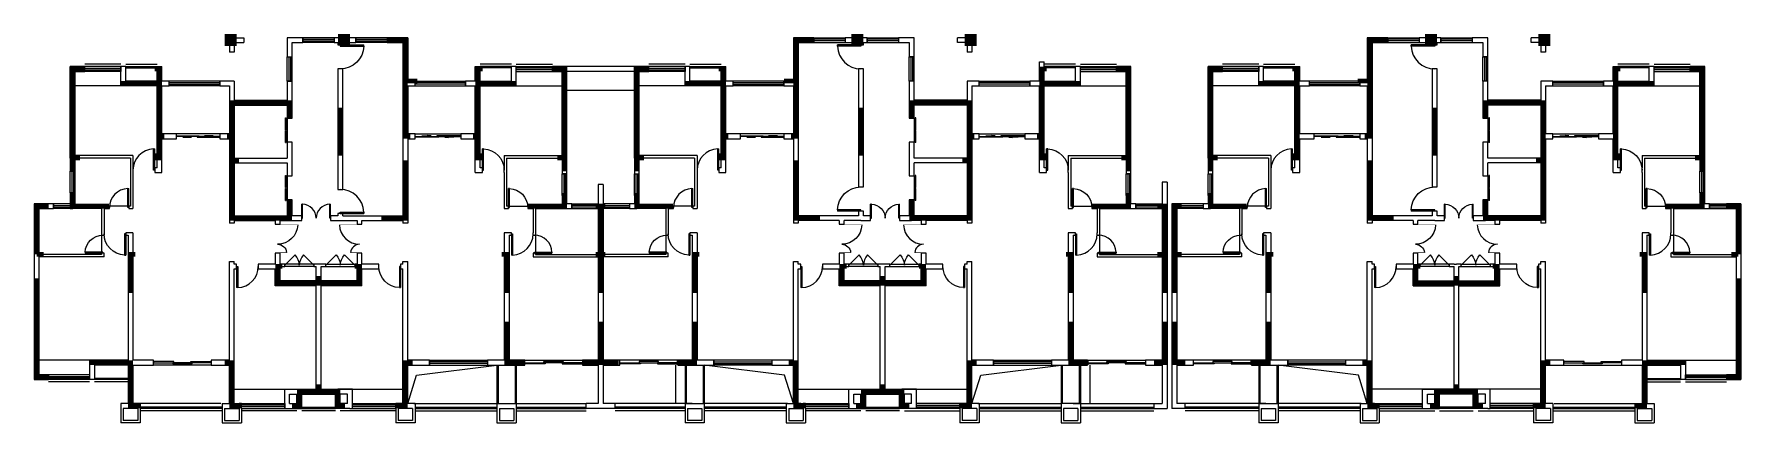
# Model space of a CAD drawing. Header units: millimetres. Extents: x 333 to 71133, y 270 to 16420.
import ezdxf

# ---------------------------------------------------------------- set-up
doc = ezdxf.new("R2010")
doc.units = ezdxf.units.MM
for name, color, linetype in [('WALL', 2, 'Continuous'), ('WINDOW', 4, 'Continuous'), ('柱和剪力墙', 2, 'Continuous'), ('栏杆', 42, 'Continuous'), ('看线', 163, 'Continuous')]:
    doc.layers.add(name, color=color, linetype=linetype)

# ---------------------------------------------------------------- blocks, each defined once
blk = doc.blocks.new('$DorLib2D$00000001')
for p, q in [((0.45, 0.975), (0.5, 0.975)), ((0.45, 0), (0.45, 0.975)), ((0.5, 0), (0.5, 0.975)), ((0.5, 0), (0.45, 0))]:
    blk.add_line(p, q)
at = {"lineweight": 13}
blk.add_arc((0.475, 0), 0.975, 91.46928, 180, dxfattribs=at)
blk = doc.blocks.new('$DorLib2D$00000131')
at = {"color": 0, "linetype": 'Continuous'}
for p, q in [((-0.5, 0.125), (-0.5, 0)), ((0.019, 0.125), (-0.5, 0.125)), ((-0.5, 0), (0.019, 0)), ((-0.024, 0), (0.5, 0)), ((-0.024, -0.125), (-0.024, 0)), ((0.019, 0), (0.019, 0.125)), ((0.15, 0.125), (0.232, 0.197)), ((0.35, 0.125), (0.15, 0.125)), ((0.232, 0.197), (0.232, 0.125)), ((0.5, 0), (0.5, -0.125)), ((-0.35, -0.125), (-0.15, -0.125)), ((-0.232, -0.197), (-0.232, -0.125)), ((-0.15, -0.125), (-0.232, -0.197)), ((0.5, -0.125), (-0.024, -0.125))]:
    blk.add_line(p, q, dxfattribs=at)
blk = doc.blocks.new('$TCHSYS$WIN2D')
for p, q in [((-0.5, 0.5), (0.5, 0.5)), ((-0.5, 0.5), (-0.5, -0.5)), ((0.5, 0.5), (0.5, -0.5)), ((0.5, 0.167), (-0.5, 0.167)), ((0.5, -0.167), (-0.5, -0.167)), ((-0.5, -0.5), (0.5, -0.5))]:
    blk.add_line(p, q)
blk = doc.blocks.new('$DorLib2D$00000026')
for points in [[(-0.5, 0), (-0.147, 0), (-0.147, 0.021), (-0.5, 0.021)], [(0.167, -0.021), (-0.167, -0.021), (-0.167, 0), (0.167, 0)], [(0.5, 0), (0.147, 0), (0.147, 0.021), (0.5, 0.021)]]:
    blk.add_lwpolyline(points, close=True)
blk = doc.blocks.new('$DorLib2D$00000025')
at = {"const_width": 0.02}
for points in [[(0.481, -0.001), (0.481, 0.691)], [(-0.481, 0.001), (-0.481, 0.308)]]:
    blk.add_lwpolyline(points, dxfattribs=at)
at = {"lineweight": 13}
for centre, radius, start, end in [((0.505, -0.002), 0.699, 91.93969, 179.72377), ((-0.501, 0.003), 0.307, 359.78987, 85.75083)]:
    blk.add_arc(centre, radius, start, end, dxfattribs=at)
blk = doc.blocks.new('$DorLib2D$00000116')
at = {"color": 0}
for p, q in [((-0.5, 0), (-0.146, 0.354)), ((0.5, 0), (0.146, 0.354))]:
    blk.add_line(p, q, dxfattribs=at)
for centre, start, end in [((-0.5, 0), 0, 45), ((0.5, 0), 135, 180)]:
    blk.add_arc(centre, 0.5, start, end, dxfattribs=at)
blk = doc.blocks.new('$DorLib2D$00000028')
for p, q in [((-0.517, 0.169), (-0.017, 0.169)), ((-0.517, 0.169), (-0.517, 0.15)), ((-0.517, 0.15), (-0.017, 0.15)), ((-0.017, 0.169), (-0.017, 0.15)), ((0.017, 0.169), (0.017, 0.15)), ((0.017, 0.169), (0.517, 0.169)), ((0.017, 0.15), (0.517, 0.15)), ((0.517, 0.169), (0.517, 0.15))]:
    blk.add_line(p, q)
blk = doc.blocks.new('$DorLib2D$00000002')
for p, q in [((-0.5, 0), (-0.5, 0.4875)), ((-0.475, 0.4875), (-0.5, 0.4875)), ((-0.5, 0), (-0.475, 0)), ((-0.475, 0), (-0.475, 0.4875)), ((0.475, 0), (0.475, 0.4875)), ((0.475, 0.4875), (0.5, 0.4875)), ((0.5, 0), (0.475, 0)), ((0.5, 0), (0.5, 0.4875))]:
    blk.add_line(p, q)
at = {"lineweight": 13}
for centre, start, end in [((-0.4875, 0), 0, 88.530716), ((0.4875, 0), 91.469284, 180)]:
    blk.add_arc(centre, 0.4875, start, end, dxfattribs=at)

msp = doc.modelspace()

# ---------------------------------------------------------------- linework, layer by layer
at = {"layer": 'WALL'}
for p, q in [((8433, 16270), (8433, 15670)), ((8433, 16270), (9033, 16270)), ((8633, 15670), (8433, 15670)), ((8633, 16070), (8633, 15670)), ((8633, 16070), (9033, 16070)), ((9033, 16270), (9033, 16070)), ((10833, 16270), (10833, 15470)), ((11483, 16270), (10833, 16270)), ((11033, 15470), (11033, 16070)), ((11033, 16070), (11483, 16070)), ((11483, 16070), (11483, 16270)), ((13033, 16270), (12783, 16270)), ((12783, 16270), (12783, 16070)), ((12783, 16070), (12933, 16070)), ((12933, 16070), (12933, 15970)), ((12933, 15970), (13133, 15970)), ((13683, 16270), (13033, 16270)), ((13133, 15970), (13133, 16070)), ((13133, 16070), (13683, 16070)), ((13683, 16070), (13683, 16270)), ((15833, 16270), (14983, 16270)), ((14983, 16270), (14983, 16070)), ((14983, 16070), (15633, 16070)), ((15633, 16070), (15633, 14770)), ((15833, 16270), (15833, 14770)), ((31833, 16270), (31833, 14770)), ((32683, 16270), (31833, 16270)), ((32033, 16070), (32033, 14770)), ((32033, 16070), (32683, 16070)), ((32683, 16070), (32683, 16270)), ((34633, 16270), (33983, 16270)), ((33983, 16270), (33983, 16070)), ((33983, 16070), (34533, 16070)), ((34533, 16070), (34533, 15970)), ((34533, 15970), (34733, 15970)), ((34883, 16270), (34633, 16270)), ((34733, 15970), (34733, 16070)), ((34733, 16070), (34883, 16070)), ((34883, 16070), (34883, 16270)), ((36833, 16270), (36183, 16270)), ((36183, 16270), (36183, 16070)), ((36183, 16070), (36633, 16070)), ((36633, 16070), (36633, 15470)), ((36833, 15470), (36833, 16270)), ((39233, 16270), (38633, 16270)), ((38633, 16070), (38633, 16270)), ((39033, 16070), (38633, 16070)), ((39033, 16070), (39033, 15670)), ((39233, 15670), (39033, 15670)), ((39233, 16270), (39233, 15670)), ((55633, 16270), (55633, 14770)), ((56483, 16270), (55633, 16270)), ((55833, 16070), (55833, 14770)), ((55833, 16070), (56483, 16070)), ((56483, 16070), (56483, 16270)), ((58433, 16270), (57783, 16270)), ((57783, 16270), (57783, 16070)), ((57783, 16070), (58333, 16070)), ((58333, 16070), (58333, 15970)), ((58333, 15970), (58533, 15970)), ((58683, 16270), (58433, 16270)), ((58533, 15970), (58533, 16070)), ((58533, 16070), (58683, 16070)), ((58683, 16070), (58683, 16270)), ((60633, 16270), (59983, 16270)), ((59983, 16270), (59983, 16070)), ((59983, 16070), (60433, 16070)), ((60433, 16070), (60433, 15470)), ((60633, 15470), (60633, 16270)), ((63033, 16270), (62433, 16270)), ((62433, 16070), (62433, 16270)), ((62833, 16070), (62433, 16070)), ((62833, 16070), (62833, 15670)), ((63033, 15670), (62833, 15670)), ((63033, 16270), (63033, 15670)), ((2433, 15070), (1833, 15070)), ((1833, 11270), (1833, 15070)), ((2033, 14870), (2433, 14870)), ((2033, 11370), (2033, 14870)), ((2433, 14870), (2433, 15070)), ((4133, 15070), (3933, 15070)), ((3933, 15070), (3933, 14870)), ((3933, 14270), (3933, 14870)), ((4133, 14470), (4133, 15070)), ((5433, 14470), (5433, 15070)), ((5433, 15070), (5633, 15070)), ((5633, 14470), (5633, 15070)), ((10833, 15470), (11033, 15470)), ((12933, 14970), (12933, 9970)), ((13133, 14970), (12933, 14970)), ((13133, 9970), (13133, 14970)), ((18633, 14470), (18633, 15070)), ((18633, 15070), (18833, 15070)), ((18833, 14470), (18833, 15070)), ((20133, 14470), (20133, 15070)), ((20333, 15070), (20133, 15070)), ((20333, 14870), (20333, 15070)), ((20333, 14270), (20333, 14870)), ((22433, 15070), (21833, 15070)), ((21833, 15070), (21833, 14870)), ((21833, 14870), (22233, 14870)), ((22233, 11370), (22233, 14870)), ((22433, 11270), (22433, 15070)), ((25833, 15070), (25233, 15070)), ((25233, 11270), (25233, 15070)), ((25433, 14870), (25833, 14870)), ((25433, 11370), (25433, 14870)), ((25833, 14870), (25833, 15070)), ((27533, 15070), (27333, 15070)), ((27333, 15070), (27333, 14870)), ((27333, 14270), (27333, 14870)), ((27333, 14870), (27333, 14870)), ((27533, 14470), (27533, 15070)), ((28833, 14470), (28833, 15070)), ((28833, 15070), (29033, 15070)), ((29033, 14470), (29033, 15070)), ((34533, 14970), (34533, 10070)), ((34733, 14970), (34533, 14970)), ((34733, 10070), (34733, 14970)), ((36633, 15470), (36833, 15470)), ((42033, 14470), (42033, 15270)), ((42033, 15270), (42233, 15270)), ((42233, 14470), (42233, 15270)), ((43533, 14470), (43533, 15070)), ((43733, 15070), (43533, 15070)), ((43733, 14870), (43733, 15070)), ((43733, 14270), (43733, 14870)), ((45833, 15070), (45233, 15070)), ((45233, 15070), (45233, 14870)), ((45233, 14870), (45633, 14870)), ((45633, 11370), (45633, 14870)), ((45833, 11270), (45833, 15070)), ((49633, 15070), (49033, 15070)), ((49033, 11270), (49033, 15070)), ((49233, 14870), (49633, 14870)), ((49233, 11370), (49233, 14870)), ((49633, 14870), (49633, 15070)), ((51333, 15070), (51133, 15070)), ((51133, 15070), (51133, 14870)), ((51133, 14270), (51133, 14870)), ((51333, 14470), (51333, 15070)), ((52633, 14470), (52633, 15070)), ((52633, 15070), (52833, 15070)), ((52833, 14470), (52833, 15070)), ((58333, 14970), (58333, 10070)), ((58533, 14970), (58333, 14970)), ((58533, 10070), (58533, 14970)), ((60433, 15470), (60633, 15470)), ((65833, 14470), (65833, 15070)), ((65833, 15070), (66033, 15070)), ((66033, 14470), (66033, 15070)), ((67333, 14470), (67333, 15070)), ((67533, 15070), (67333, 15070)), ((67533, 14870), (67533, 15070)), ((67533, 14270), (67533, 14870)), ((69633, 15070), (69033, 15070)), ((69033, 15070), (69033, 14870)), ((69033, 14870), (69433, 14870)), ((69433, 11370), (69433, 14870)), ((69633, 11270), (69633, 15070)), ((5433, 14270), (3933, 14270)), ((5433, 14470), (4133, 14470)), ((5433, 12170), (5433, 14270)), ((5933, 14470), (5633, 14470)), ((5633, 14270), (5933, 14270)), ((5633, 12270), (5633, 14270)), ((5933, 14270), (5933, 14470)), ((8633, 14470), (8033, 14470)), ((8033, 14470), (8033, 14270)), ((8033, 14270), (8433, 14270)), ((8433, 14270), (8433, 13570)), ((8633, 14470), (8633, 13670)), ((11033, 14470), (10833, 14470)), ((10833, 14470), (10833, 13670)), ((11033, 13570), (11033, 14470)), ((15633, 14770), (15633, 14370)), ((15633, 14370), (15633, 13570)), ((15833, 14770), (15833, 14470)), ((16133, 14470), (15833, 14470)), ((15833, 14270), (16133, 14270)), ((15833, 14270), (15833, 13570)), ((16133, 14270), (16133, 14470)), ((18633, 14470), (18233, 14470)), ((18233, 14470), (18233, 14270)), ((18233, 14270), (18633, 14270)), ((18633, 12270), (18633, 14270)), ((18833, 14470), (20133, 14470)), ((18833, 12170), (18833, 14270)), ((18833, 14270), (20333, 14270)), ((28833, 14270), (27333, 14270)), ((28833, 14470), (27533, 14470)), ((28833, 12170), (28833, 14270)), ((29333, 14470), (29033, 14470)), ((29033, 12270), (29033, 14270)), ((29033, 14270), (29333, 14270)), ((29333, 14270), (29333, 14470)), ((31833, 14470), (31433, 14470)), ((31433, 14470), (31433, 14270)), ((31433, 14270), (31833, 14270)), ((31833, 14770), (31833, 14470)), ((31833, 14270), (31833, 13570)), ((32033, 14770), (32033, 14370)), ((32033, 14370), (32033, 13570)), ((36833, 14470), (36633, 14470)), ((36633, 14470), (36633, 13570)), ((36833, 13670), (36833, 14470)), ((39533, 14470), (39033, 14470)), ((39033, 14470), (39033, 13670)), ((39233, 14270), (39533, 14270)), ((39233, 14270), (39233, 13570)), ((39533, 14270), (39533, 14470)), ((42033, 14470), (41633, 14470)), ((41633, 14470), (41633, 14270)), ((41633, 14270), (42033, 14270)), ((42033, 12270), (42033, 14270)), ((42233, 14470), (43533, 14470)), ((42233, 14270), (43733, 14270)), ((42233, 12170), (42233, 14270)), ((52633, 14270), (51133, 14270)), ((52633, 14470), (51333, 14470)), ((52633, 12170), (52633, 14270)), ((53233, 14470), (52833, 14470)), ((52833, 14270), (53233, 14270)), ((52833, 12270), (52833, 14270)), ((53233, 14270), (53233, 14470)), ((55633, 14470), (55333, 14470)), ((55333, 14470), (55333, 14270)), ((55333, 14270), (55633, 14270)), ((55633, 14770), (55633, 14470)), ((55633, 14270), (55633, 13570)), ((55833, 14770), (55833, 14370)), ((55833, 14370), (55833, 13570)), ((60633, 14470), (60433, 14470)), ((60433, 14470), (60433, 13570)), ((60633, 13670), (60633, 14470)), ((63333, 14470), (62833, 14470)), ((62833, 14470), (62833, 13670)), ((63033, 14270), (63333, 14270)), ((63033, 14270), (63033, 13570)), ((63333, 14270), (63333, 14470)), ((65833, 14470), (65433, 14470)), ((65433, 14470), (65433, 14270)), ((65433, 14270), (65833, 14270)), ((65833, 12270), (65833, 14270)), ((66033, 14470), (67333, 14470)), ((66033, 14270), (67533, 14270)), ((66033, 12170), (66033, 14270)), ((8433, 13570), (8433, 12270)), ((8633, 13670), (10833, 13670)), ((8633, 13470), (10833, 13470)), ((8633, 13470), (8633, 12170)), ((10833, 13470), (10833, 12929)), ((11033, 12929), (11033, 13570)), ((15633, 13570), (15633, 12170)), ((15833, 13570), (15833, 12270)), ((31833, 13570), (31833, 12270)), ((32033, 13570), (32033, 12170)), ((36633, 13570), (36633, 12929)), ((39033, 13670), (36833, 13670)), ((36833, 12929), (36833, 13470)), ((39033, 13470), (36833, 13470)), ((39033, 13470), (39033, 12170)), ((39233, 13570), (39233, 12270)), ((55633, 13570), (55633, 12270)), ((55833, 13570), (55833, 12170)), ((60433, 13570), (60433, 12929)), ((62833, 13670), (60633, 13670)), ((60633, 12929), (60633, 13470)), ((62833, 13470), (60633, 13470)), ((62833, 13470), (62833, 12170)), ((63033, 13570), (63033, 12270)), ((10833, 12929), (11033, 12929)), ((36633, 12929), (36833, 12929)), ((60433, 12929), (60633, 12929)), ((5433, 10870), (5433, 12170)), ((6233, 12270), (5633, 12270)), ((5633, 12070), (6233, 12070)), ((5633, 10670), (5633, 12070)), ((6233, 12070), (6233, 12270)), ((8433, 12270), (8033, 12270)), ((8033, 12270), (8033, 12070)), ((8033, 12070), (8433, 12070)), ((8433, 12070), (8433, 11170)), ((8633, 12170), (8633, 11270)), ((15633, 12170), (15633, 8870)), ((16133, 12270), (15833, 12270)), ((15833, 12070), (16133, 12070)), ((15833, 12070), (15833, 8770)), ((16133, 12070), (16133, 12270)), ((18633, 12270), (18033, 12270)), ((18033, 12270), (18033, 12070)), ((18033, 12070), (18633, 12070)), ((18633, 10670), (18633, 12070)), ((18833, 10870), (18833, 12170)), ((28833, 10870), (28833, 12170)), ((29633, 12270), (29033, 12270)), ((29033, 12070), (29633, 12070)), ((29033, 10670), (29033, 12070)), ((29633, 12070), (29633, 12270)), ((31833, 12270), (31433, 12270)), ((31433, 12270), (31433, 12070)), ((31433, 12070), (31833, 12070)), ((31833, 12070), (31833, 8770)), ((32033, 12170), (32033, 8870)), ((39033, 12170), (39033, 11270)), ((39533, 12270), (39233, 12270)), ((39233, 12070), (39533, 12070)), ((39233, 12070), (39233, 11170)), ((39533, 12070), (39533, 12270)), ((42033, 12270), (41433, 12270)), ((41433, 12270), (41433, 12070)), ((41433, 12070), (42033, 12070)), ((42033, 10670), (42033, 12070)), ((42233, 10870), (42233, 12170)), ((52633, 10870), (52633, 12170)), ((53433, 12270), (52833, 12270)), ((52833, 12070), (53433, 12070)), ((52833, 10670), (52833, 12070)), ((53433, 12070), (53433, 12270)), ((55633, 12270), (55333, 12270)), ((55333, 12270), (55333, 12070)), ((55333, 12070), (55633, 12070)), ((55633, 12070), (55633, 8770)), ((55833, 12170), (55833, 8870)), ((62833, 12170), (62833, 11270)), ((63333, 12270), (63033, 12270)), ((63033, 12070), (63333, 12070)), ((63033, 12070), (63033, 11170)), ((63333, 12070), (63333, 12270)), ((65833, 12270), (65233, 12270)), ((65233, 12270), (65233, 12070)), ((65233, 12070), (65833, 12070)), ((65833, 10670), (65833, 12070)), ((66033, 10870), (66033, 12170)), ((4433, 11370), (2033, 11370)), ((4433, 11370), (4433, 10870)), ((11033, 11929), (10833, 11929)), ((10833, 11929), (10833, 11270)), ((11033, 11170), (11033, 11929)), ((19833, 11370), (22233, 11370)), ((19833, 11370), (19833, 10870)), ((27833, 11370), (25433, 11370)), ((27833, 11370), (27833, 10870)), ((36833, 11929), (36633, 11929)), ((36633, 11929), (36633, 11170)), ((36833, 11270), (36833, 11929)), ((43233, 11370), (45633, 11370)), ((43233, 11370), (43233, 10870)), ((51633, 11370), (49233, 11370)), ((51633, 11370), (51633, 10870)), ((60633, 11929), (60433, 11929)), ((60433, 11929), (60433, 11170)), ((60633, 11270), (60633, 11929)), ((67033, 11370), (69433, 11370)), ((67033, 11370), (67033, 10870)), ((1833, 11270), (1833, 10720)), ((1833, 10720), (2033, 10720)), ((4333, 11270), (2033, 11270)), ((2033, 10720), (2033, 11270)), ((4333, 11270), (4333, 10770)), ((4333, 10770), (4333, 9270)), ((4433, 10870), (4433, 10670)), ((4433, 10670), (4433, 9170)), ((5433, 10870), (5333, 10870)), ((5333, 10870), (5333, 10670)), ((5333, 10670), (5633, 10670)), ((8433, 11170), (8433, 8770)), ((8633, 11270), (10833, 11270)), ((8633, 11070), (10833, 11070)), ((8633, 11070), (8633, 8870)), ((10833, 11070), (10833, 10529)), ((11033, 10529), (11033, 11170)), ((18633, 10670), (18933, 10670)), ((18933, 10870), (18833, 10870)), ((18933, 10670), (18933, 10870)), ((19833, 10670), (19833, 10870)), ((19833, 10670), (19833, 9170)), ((19933, 11270), (22233, 11270)), ((19933, 11270), (19933, 10770)), ((19933, 10770), (19933, 9270)), ((22233, 11270), (22233, 10620)), ((22433, 10620), (22433, 11270)), ((25233, 11270), (25233, 10620)), ((27733, 11270), (25433, 11270)), ((25433, 10620), (25433, 11270)), ((27733, 11270), (27733, 10770)), ((27733, 10770), (27733, 9270)), ((27833, 10870), (27833, 10670)), ((27833, 10670), (27833, 9170)), ((28833, 10870), (28733, 10870)), ((28733, 10870), (28733, 10670)), ((28733, 10670), (29033, 10670)), ((36633, 11170), (36633, 10529)), ((39033, 11270), (36833, 11270)), ((36833, 10529), (36833, 11070)), ((39033, 11070), (36833, 11070)), ((39033, 11070), (39033, 8870)), ((39233, 11170), (39233, 8770)), ((42033, 10670), (42333, 10670)), ((42333, 10870), (42233, 10870)), ((42333, 10670), (42333, 10870)), ((43233, 10670), (43233, 10870)), ((43233, 10670), (43233, 9170)), ((43333, 11270), (45633, 11270)), ((43333, 11270), (43333, 10770)), ((43333, 10770), (43333, 9270)), ((45633, 11270), (45633, 10620)), ((45833, 10620), (45833, 11270)), ((49033, 11270), (49033, 10620)), ((51533, 11270), (49233, 11270)), ((49233, 10620), (49233, 11270)), ((51533, 11270), (51533, 10770)), ((51533, 10770), (51533, 9270)), ((51633, 10870), (51633, 10670)), ((51633, 10670), (51633, 9170)), ((52633, 10870), (52533, 10870)), ((52533, 10870), (52533, 10670)), ((52533, 10670), (52833, 10670)), ((60433, 11170), (60433, 10529)), ((62833, 11270), (60633, 11270)), ((60633, 10529), (60633, 11070)), ((62833, 11070), (60633, 11070)), ((62833, 11070), (62833, 8870)), ((63033, 11170), (63033, 8770)), ((65833, 10670), (66133, 10670)), ((66133, 10870), (66033, 10870)), ((66133, 10670), (66133, 10870)), ((67033, 10670), (67033, 10870)), ((67033, 10670), (67033, 9170)), ((67133, 11270), (69433, 11270)), ((67133, 11270), (67133, 10770)), ((67133, 10770), (67133, 9270)), ((69433, 11270), (69433, 10720)), ((69433, 10720), (69633, 10720)), ((69633, 10720), (69633, 11270)), ((10833, 10529), (11033, 10529)), ((12933, 9970), (13133, 9970)), ((22233, 10620), (22433, 10620)), ((23733, 10170), (23733, 9370)), ((23933, 10170), (23733, 10170)), ((23933, 10170), (23933, 9370)), ((25233, 10620), (25433, 10620)), ((34533, 10070), (34733, 10070)), ((36633, 10529), (36833, 10529)), ((45633, 10620), (45833, 10620)), ((47133, 10270), (47133, 9370)), ((47333, 10270), (47133, 10270)), ((47333, 10270), (47333, 9270)), ((49033, 10620), (49233, 10620)), ((58333, 10070), (58533, 10070)), ((60433, 10529), (60633, 10529)), ((1133, 9370), (333, 9370)), ((333, 9370), (333, 7270)), ((1133, 9170), (1133, 9370)), ((2033, 9820), (1833, 9820)), ((1833, 9820), (1833, 9370)), ((1833, 9370), (1833, 9170)), ((2033, 9270), (2033, 9820)), ((3133, 9270), (2033, 9270)), ((3458, 9270), (3133, 9270)), ((3458, 9170), (3458, 9270)), ((4333, 9270), (4258, 9270)), ((4258, 9270), (4258, 9170)), ((11033, 9529), (10833, 9529)), ((10833, 9529), (10833, 8870)), ((11033, 8870), (11033, 9529)), ((20008, 9270), (19933, 9270)), ((20008, 9170), (20008, 9270)), ((21133, 9270), (20808, 9270)), ((20808, 9270), (20808, 9170)), ((21133, 9270), (22233, 9270)), ((22433, 9720), (22233, 9720)), ((22233, 9720), (22233, 9270)), ((22433, 9370), (22433, 9720)), ((22633, 9370), (22433, 9370)), ((22633, 9170), (22633, 9370)), ((23733, 9170), (23733, 9370)), ((23933, 9370), (23933, 9170)), ((25233, 9370), (25033, 9370)), ((25033, 9370), (25033, 9170)), ((25433, 9720), (25233, 9720)), ((25233, 9720), (25233, 9370)), ((25433, 9270), (25433, 9720)), ((26533, 9270), (25433, 9270)), ((26858, 9270), (26533, 9270)), ((26858, 9170), (26858, 9270)), ((27733, 9270), (27658, 9270)), ((27658, 9270), (27658, 9170)), ((36833, 9529), (36633, 9529)), ((36633, 9529), (36633, 8870)), ((36833, 8870), (36833, 9529)), ((43408, 9270), (43333, 9270)), ((43408, 9170), (43408, 9270)), ((44533, 9270), (44208, 9270)), ((44208, 9270), (44208, 9170)), ((44533, 9270), (45633, 9270)), ((45833, 9720), (45633, 9720)), ((45633, 9720), (45633, 9270)), ((45833, 9370), (45833, 9720)), ((46033, 9370), (45833, 9370)), ((46033, 9170), (46033, 9370)), ((47133, 9170), (47133, 9370)), ((47333, 9270), (47333, 7270)), ((47533, 9370), (47533, 7270)), ((47733, 9370), (47533, 9370)), ((47733, 9170), (47733, 9370)), ((49033, 9370), (48833, 9370)), ((48833, 9370), (48833, 9170)), ((49233, 9720), (49033, 9720)), ((49033, 9720), (49033, 9370)), ((49233, 9270), (49233, 9720)), ((50333, 9270), (49233, 9270)), ((50658, 9270), (50333, 9270)), ((50658, 9170), (50658, 9270)), ((51533, 9270), (51458, 9270)), ((51458, 9270), (51458, 9170)), ((60633, 9529), (60433, 9529)), ((60433, 9529), (60433, 8870)), ((60633, 8870), (60633, 9529)), ((67208, 9270), (67133, 9270)), ((67208, 9170), (67208, 9270)), ((68333, 9270), (68008, 9270)), ((68008, 9270), (68008, 9170)), ((68333, 9270), (69433, 9270)), ((69633, 9820), (69433, 9820)), ((69433, 9820), (69433, 9270)), ((69633, 9370), (69633, 9820)), ((69833, 9370), (69633, 9370)), ((69833, 9170), (69833, 9370)), ((71133, 9370), (70533, 9370)), ((70533, 9370), (70533, 9170)), ((71133, 9370), (71133, 7270)), ((533, 9170), (1133, 9170)), ((533, 9170), (533, 7270)), ((1833, 9170), (1933, 9170)), ((3133, 9170), (1933, 9170)), ((3133, 9170), (3133, 8070)), ((3233, 9170), (3458, 9170)), ((3233, 9170), (3233, 8170)), ((4258, 9170), (4433, 9170)), ((8433, 8770), (8433, 8570)), ((8633, 8570), (8433, 8570)), ((8633, 8870), (10433, 8870)), ((8633, 8670), (8633, 8570)), ((8633, 8670), (10333, 8670)), ((10333, 8670), (10333, 8520)), ((10333, 8520), (10533, 8520)), ((10433, 8870), (10833, 8870)), ((10533, 8520), (10533, 8670)), ((10533, 8670), (10933, 8670)), ((10933, 8670), (11433, 8670)), ((11433, 8870), (11033, 8870)), ((11433, 8670), (11433, 8870)), ((12933, 8870), (12633, 8870)), ((12633, 8870), (12633, 8670)), ((12633, 8670), (13033, 8670)), ((13133, 8970), (12933, 8970)), ((12933, 8970), (12933, 8870)), ((13033, 8670), (13733, 8670)), ((13133, 8870), (13133, 8970)), ((13133, 8870), (13833, 8870)), ((13733, 8670), (13733, 8520)), ((13733, 8520), (13933, 8520)), ((13833, 8870), (15633, 8870)), ((13933, 8520), (13933, 8670)), ((13933, 8670), (15633, 8670)), ((15633, 8670), (15633, 8570)), ((15833, 8570), (15633, 8570)), ((15833, 8770), (15833, 8570)), ((19833, 9170), (20008, 9170)), ((20808, 9170), (21033, 9170)), ((21033, 9170), (21033, 8170)), ((21133, 9170), (21133, 8070)), ((21133, 9170), (22333, 9170)), ((22333, 9170), (22633, 9170)), ((23733, 9170), (23733, 7270)), ((23933, 9170), (23933, 7270)), ((25033, 9170), (25333, 9170)), ((26533, 9170), (25333, 9170)), ((26533, 9170), (26533, 8070)), ((26633, 9170), (26858, 9170)), ((26633, 9170), (26633, 8170)), ((27658, 9170), (27833, 9170)), ((31833, 8770), (31833, 8570)), ((32033, 8570), (31833, 8570)), ((33833, 8870), (32033, 8870)), ((32033, 8670), (32033, 8570)), ((33733, 8670), (32033, 8670)), ((33733, 8670), (33733, 8520)), ((33733, 8520), (33933, 8520)), ((34533, 8870), (33833, 8870)), ((33933, 8520), (33933, 8670)), ((34633, 8670), (33933, 8670)), ((34733, 9070), (34533, 9070)), ((34533, 9070), (34533, 8870)), ((34633, 8670), (35033, 8670)), ((34733, 8870), (34733, 9070)), ((35033, 8870), (34733, 8870)), ((35033, 8670), (35033, 8870)), ((36633, 8870), (36233, 8870)), ((36233, 8870), (36233, 8670)), ((36233, 8670), (36733, 8670)), ((37133, 8670), (36733, 8670)), ((37233, 8870), (36833, 8870)), ((37133, 8670), (37133, 8520)), ((37133, 8520), (37333, 8520)), ((39033, 8870), (37233, 8870)), ((37333, 8520), (37333, 8670)), ((39033, 8670), (37333, 8670)), ((39033, 8670), (39033, 8570)), ((39233, 8570), (39033, 8570)), ((39233, 8770), (39233, 8570)), ((43233, 9170), (43408, 9170)), ((44208, 9170), (44433, 9170)), ((44433, 9170), (44433, 8170)), ((44533, 9170), (44533, 8070)), ((44533, 9170), (45733, 9170)), ((45733, 9170), (46033, 9170)), ((47133, 9170), (47133, 7270)), ((47733, 9170), (47733, 7270)), ((48833, 9170), (49133, 9170)), ((50333, 9170), (49133, 9170)), ((50333, 9170), (50333, 8070)), ((50433, 9170), (50658, 9170)), ((50433, 9170), (50433, 8170)), ((51458, 9170), (51633, 9170)), ((55633, 8770), (55633, 8570)), ((55833, 8570), (55633, 8570)), ((57633, 8870), (55833, 8870)), ((55833, 8670), (55833, 8570)), ((57533, 8670), (55833, 8670)), ((57533, 8670), (57533, 8520)), ((57533, 8520), (57733, 8520)), ((58333, 8870), (57633, 8870)), ((57733, 8520), (57733, 8670)), ((58433, 8670), (57733, 8670)), ((58533, 9070), (58333, 9070)), ((58333, 9070), (58333, 8870)), ((58433, 8670), (58833, 8670)), ((58533, 8870), (58533, 9070)), ((58833, 8870), (58533, 8870)), ((58833, 8670), (58833, 8870)), ((60433, 8870), (60033, 8870)), ((60033, 8870), (60033, 8670)), ((60033, 8670), (60533, 8670)), ((60933, 8670), (60533, 8670)), ((61033, 8870), (60633, 8870)), ((60933, 8670), (60933, 8520)), ((60933, 8520), (61133, 8520)), ((62833, 8870), (61033, 8870)), ((61133, 8520), (61133, 8670)), ((62833, 8670), (61133, 8670)), ((62833, 8670), (62833, 8570)), ((63033, 8570), (62833, 8570)), ((63033, 8770), (63033, 8570)), ((67033, 9170), (67208, 9170)), ((68008, 9170), (68233, 9170)), ((68233, 9170), (68233, 8170)), ((68333, 9170), (68333, 8070)), ((68333, 9170), (69533, 9170)), ((69533, 9170), (69833, 9170)), ((70533, 9170), (70933, 9170)), ((70933, 9170), (70933, 7270)), ((3133, 8070), (3233, 8070)), ((3233, 8170), (3233, 8070)), ((4233, 8170), (4133, 8170)), ((4133, 8170), (4133, 8070)), ((4133, 8070), (4233, 8070)), ((4233, 8170), (4233, 8170)), ((4433, 8170), (4233, 8170)), ((4233, 8070), (4233, 2870)), ((4433, 8170), (4433, 8070)), ((4433, 8070), (4433, 2870)), ((19833, 8170), (19833, 8070)), ((20033, 8170), (19833, 8170)), ((19833, 8070), (19833, 2870)), ((20133, 8170), (20033, 8170)), ((20033, 8170), (20033, 8170)), ((20033, 8070), (20133, 8070)), ((20033, 8070), (20033, 2870)), ((20133, 8070), (20133, 8170)), ((21033, 8070), (21033, 8170)), ((21033, 8070), (21133, 8070)), ((26533, 8070), (26633, 8070)), ((26633, 8170), (26633, 8070)), ((27633, 8170), (27533, 8170)), ((27533, 8170), (27533, 8070)), ((27533, 8070), (27633, 8070)), ((27633, 8170), (27633, 8170)), ((27833, 8170), (27633, 8170)), ((27633, 8070), (27633, 2870)), ((27833, 8170), (27833, 8070)), ((27833, 8070), (27833, 2870)), ((43233, 8170), (43233, 8070)), ((43433, 8170), (43233, 8170)), ((43233, 8070), (43233, 2870)), ((43533, 8170), (43433, 8170)), ((43433, 8170), (43433, 8170)), ((43433, 8070), (43533, 8070)), ((43433, 8070), (43433, 2870)), ((43533, 8070), (43533, 8170)), ((44433, 8070), (44433, 8170)), ((44433, 8070), (44533, 8070)), ((50333, 8070), (50433, 8070)), ((50433, 8170), (50433, 8070)), ((51433, 8170), (51333, 8170)), ((51333, 8170), (51333, 8070)), ((51333, 8070), (51433, 8070)), ((51433, 8170), (51433, 8170)), ((51633, 8170), (51433, 8170)), ((51433, 8070), (51433, 2870)), ((51633, 8170), (51633, 8070)), ((51633, 8070), (51633, 2870)), ((67033, 8170), (67033, 8070)), ((67233, 8170), (67033, 8170)), ((67033, 8070), (67033, 2870)), ((67333, 8170), (67233, 8170)), ((67233, 8170), (67233, 8170)), ((67233, 8070), (67333, 8070)), ((67233, 8070), (67233, 2870)), ((67333, 8070), (67333, 8170)), ((68233, 8070), (68233, 8170)), ((68233, 8070), (68333, 8070)), ((333, 7270), (333, 2070)), ((3133, 7270), (533, 7270)), ((3233, 7170), (533, 7170)), ((533, 7170), (533, 2270)), ((3233, 7320), (3133, 7320)), ((3133, 7320), (3133, 7270)), ((3233, 7170), (3233, 7320)), ((10533, 7320), (10333, 7320)), ((10333, 7320), (10333, 6870)), ((10533, 6870), (10533, 7320)), ((13933, 7320), (13733, 7320)), ((13733, 7320), (13733, 6870)), ((13933, 6870), (13933, 7320)), ((21133, 7320), (21033, 7320)), ((21033, 7320), (21033, 7170)), ((21033, 7170), (23733, 7170)), ((21133, 7270), (21133, 7320)), ((21133, 7270), (23733, 7270)), ((23733, 7170), (23733, 2870)), ((26533, 7270), (23933, 7270)), ((26633, 7170), (23933, 7170)), ((23933, 7170), (23933, 2870)), ((26633, 7320), (26533, 7320)), ((26533, 7320), (26533, 7270)), ((26633, 7170), (26633, 7320)), ((33933, 7320), (33733, 7320)), ((33733, 7320), (33733, 6870)), ((33933, 6870), (33933, 7320)), ((37333, 7320), (37133, 7320)), ((37133, 7320), (37133, 6870)), ((37333, 6870), (37333, 7320)), ((44533, 7320), (44433, 7320)), ((44433, 7320), (44433, 7170)), ((44433, 7170), (47133, 7170)), ((44533, 7270), (44533, 7320)), ((44533, 7270), (47133, 7270)), ((47133, 7170), (47133, 2870)), ((47333, 7270), (47333, 2770)), ((47533, 7270), (47533, 2770)), ((50333, 7270), (47733, 7270)), ((47733, 7170), (47733, 2870)), ((50433, 7170), (47733, 7170)), ((50433, 7320), (50333, 7320)), ((50333, 7320), (50333, 7270)), ((50433, 7170), (50433, 7320)), ((57733, 7320), (57533, 7320)), ((57533, 7320), (57533, 6870)), ((57733, 6870), (57733, 7320)), ((61133, 7320), (60933, 7320)), ((60933, 7320), (60933, 6870)), ((61133, 6870), (61133, 7320)), ((68333, 7320), (68233, 7320)), ((68233, 7320), (68233, 7170)), ((68233, 7170), (70933, 7170)), ((68333, 7270), (68333, 7320)), ((68333, 7270), (70933, 7270)), ((70933, 7170), (70933, 2270)), ((71133, 7270), (71133, 2070)), ((8433, 6770), (8433, 6970)), ((8433, 6970), (8633, 6970)), ((8433, 2870), (8433, 6770)), ((8633, 6870), (8633, 6970)), ((8733, 6870), (8633, 6870)), ((8633, 6670), (8733, 6670)), ((8633, 2770), (8633, 6670)), ((8733, 6670), (8733, 6870)), ((10333, 6870), (9633, 6870)), ((9633, 6870), (9633, 6670)), ((9633, 6670), (10333, 6670)), ((10333, 5970), (10333, 6670)), ((10733, 6870), (10533, 6870)), ((10533, 6170), (10533, 6770)), ((10533, 6770), (10733, 6770)), ((10733, 6770), (10733, 6870)), ((12133, 6870), (11933, 6870)), ((11933, 6870), (11933, 6770)), ((11933, 6770), (12033, 6770)), ((12033, 6170), (12033, 6770)), ((12233, 6870), (12133, 6870)), ((12433, 6870), (12233, 6870)), ((12233, 6770), (12433, 6770)), ((12233, 6770), (12233, 6770)), ((12233, 6170), (12233, 6770)), ((12433, 6770), (12433, 6870)), ((13733, 6870), (13633, 6870)), ((13633, 6870), (13633, 6770)), ((13633, 6770), (13733, 6770)), ((13733, 6170), (13733, 6770)), ((14633, 6870), (13933, 6870)), ((13933, 5970), (13933, 6670)), ((13933, 6670), (14633, 6670)), ((14633, 6670), (14633, 6870)), ((15633, 6870), (15533, 6870)), ((15533, 6870), (15533, 6670)), ((15533, 6670), (15633, 6670)), ((15633, 6870), (15633, 6970)), ((15633, 6970), (15833, 6970)), ((15633, 2770), (15633, 6670)), ((15833, 6770), (15833, 6970)), ((15833, 2870), (15833, 6770)), ((31833, 6770), (31833, 6970)), ((31833, 6970), (32033, 6970)), ((31833, 2870), (31833, 6770)), ((32033, 6870), (32033, 6970)), ((32133, 6870), (32033, 6870)), ((32033, 6670), (32133, 6670)), ((32033, 2770), (32033, 6670)), ((32133, 6670), (32133, 6870)), ((33733, 6870), (33033, 6870)), ((33033, 6870), (33033, 6670)), ((33033, 6670), (33733, 6670)), ((33733, 5970), (33733, 6670)), ((34133, 6870), (33933, 6870)), ((33933, 6170), (33933, 6770)), ((33933, 6770), (34133, 6770)), ((34133, 6770), (34133, 6870)), ((35533, 6870), (35333, 6870)), ((35333, 6870), (35333, 6770)), ((35333, 6770), (35433, 6770)), ((35433, 6170), (35433, 6770)), ((35633, 6870), (35533, 6870)), ((35833, 6870), (35633, 6870)), ((35633, 6770), (35833, 6770)), ((35633, 6770), (35633, 6770)), ((35633, 6170), (35633, 6770)), ((35833, 6770), (35833, 6870)), ((37133, 6870), (37033, 6870)), ((37033, 6870), (37033, 6770)), ((37033, 6770), (37133, 6770)), ((37133, 6170), (37133, 6770)), ((38033, 6870), (37333, 6870)), ((37333, 5970), (37333, 6670)), ((37333, 6670), (38033, 6670)), ((38033, 6670), (38033, 6870)), ((39033, 6870), (38933, 6870)), ((38933, 6870), (38933, 6670)), ((38933, 6670), (39033, 6670)), ((39033, 6870), (39033, 6970)), ((39033, 6970), (39233, 6970)), ((39033, 2770), (39033, 6670)), ((39233, 6770), (39233, 6970)), ((39233, 2870), (39233, 6770)), ((55633, 6770), (55633, 6970)), ((55633, 6970), (55833, 6970)), ((55633, 2870), (55633, 6770)), ((55833, 6870), (55833, 6970)), ((55933, 6870), (55833, 6870)), ((55833, 2770), (55833, 6670)), ((55833, 6670), (55933, 6670)), ((55933, 6670), (55933, 6870)), ((57533, 6870), (56833, 6870)), ((56833, 6870), (56833, 6670)), ((56833, 6670), (57533, 6670)), ((57533, 5970), (57533, 6670)), ((57833, 6870), (57733, 6870)), ((57733, 6770), (57833, 6770)), ((57733, 6170), (57733, 6770)), ((57833, 6770), (57833, 6870)), ((59233, 6870), (59033, 6870)), ((59033, 6870), (59033, 6770)), ((59033, 6770), (59233, 6770)), ((59233, 6870), (59333, 6870)), ((59233, 6770), (59233, 6770)), ((59233, 6170), (59233, 6770)), ((59533, 6870), (59333, 6870)), ((59433, 6170), (59433, 6770)), ((59433, 6770), (59533, 6770)), ((59533, 6770), (59533, 6870)), ((60933, 6870), (60733, 6870)), ((60733, 6870), (60733, 6770)), ((60733, 6770), (60933, 6770)), ((60933, 6170), (60933, 6770)), ((61833, 6870), (61133, 6870)), ((61133, 5970), (61133, 6670)), ((61133, 6670), (61833, 6670)), ((61833, 6670), (61833, 6870)), ((62833, 6870), (62733, 6870)), ((62733, 6870), (62733, 6670)), ((62733, 6670), (62833, 6670)), ((62833, 6870), (62833, 6970)), ((62833, 6970), (63033, 6970)), ((62833, 2770), (62833, 6670)), ((63033, 6770), (63033, 6970)), ((63033, 2870), (63033, 6770)), ((12033, 5970), (10333, 5970)), ((12033, 6170), (10533, 6170)), ((12033, 1670), (12033, 5970)), ((13733, 6170), (12233, 6170)), ((12233, 1670), (12233, 5970)), ((13933, 5970), (12233, 5970)), ((35433, 5970), (33733, 5970)), ((35433, 6170), (33933, 6170)), ((35433, 1670), (35433, 5970)), ((37133, 6170), (35633, 6170)), ((35633, 1670), (35633, 5970)), ((37333, 5970), (35633, 5970)), ((57533, 5970), (59233, 5970)), ((57733, 6170), (59233, 6170)), ((59233, 1670), (59233, 5970)), ((59433, 6170), (60933, 6170)), ((59433, 1670), (59433, 5970)), ((59433, 5970), (61133, 5970)), ((2633, 2870), (2633, 2070)), ((4233, 2870), (2633, 2870)), ((5283, 2870), (4433, 2870)), ((5283, 2670), (5283, 2870)), ((8433, 2870), (7683, 2870)), ((7683, 2870), (7683, 2670)), ((16733, 2870), (15833, 2870)), ((16733, 2670), (16733, 2870)), ((19833, 2870), (19133, 2870)), ((19133, 2870), (19133, 2670)), ((20683, 2870), (20033, 2870)), ((20683, 2670), (20683, 2870)), ((23733, 2870), (23083, 2870)), ((23083, 2870), (23083, 2670)), ((24633, 2870), (23933, 2870)), ((24633, 2670), (24633, 2870)), ((27633, 2870), (27033, 2870)), ((27033, 2870), (27033, 2670)), ((28533, 2870), (27833, 2870)), ((28533, 2670), (28533, 2870)), ((31833, 2870), (30933, 2870)), ((30933, 2870), (30933, 2670)), ((40133, 2870), (39233, 2870)), ((40133, 2670), (40133, 2870)), ((43233, 2870), (42533, 2870)), ((42533, 2870), (42533, 2670)), ((44033, 2870), (43433, 2870)), ((44033, 2670), (44033, 2870)), ((47133, 2870), (46433, 2870)), ((46433, 2870), (46433, 2670)), ((48433, 2870), (47733, 2870)), ((48433, 2670), (48433, 2870)), ((51433, 2870), (50833, 2870)), ((50833, 2870), (50833, 2670)), ((52334, 2870), (51633, 2870)), ((52334, 2670), (52334, 2870)), ((55633, 2870), (54734, 2870)), ((54734, 2870), (54734, 2670)), ((63783, 2870), (63033, 2870)), ((63783, 2670), (63783, 2870)), ((67033, 2870), (66183, 2870)), ((66183, 2870), (66183, 2670)), ((67233, 2870), (68833, 2870)), ((68833, 2870), (68833, 2670)), ((68833, 2870), (68833, 2070)), ((933, 2270), (533, 2270)), ((933, 2070), (933, 2270)), ((2633, 2270), (2633, 2070)), ((2833, 2670), (2833, 2070)), ((4233, 2670), (2833, 2670)), ((4233, 2670), (4233, 1070)), ((4433, 2670), (5283, 2670)), ((4433, 2670), (4433, 1070)), ((7683, 2670), (8433, 2670)), ((8433, 1070), (8433, 2670)), ((8633, 1070), (8633, 2770)), ((15633, 1070), (15633, 2770)), ((15833, 1070), (15833, 2670)), ((15833, 2670), (16733, 2670)), ((19133, 2670), (19933, 2670)), ((19933, 2670), (20683, 2670)), ((23083, 2670), (23733, 2670)), ((23733, 2670), (23733, 1070)), ((23933, 2670), (24633, 2670)), ((23933, 2670), (23933, 1070)), ((27033, 2670), (27733, 2670)), ((27733, 2670), (28533, 2670)), ((30933, 2670), (31833, 2670)), ((31833, 1070), (31833, 2670)), ((32033, 1070), (32033, 2770)), ((39033, 1070), (39033, 2770)), ((39233, 1070), (39233, 2670)), ((39233, 2670), (40133, 2670)), ((42533, 2670), (43333, 2670)), ((43333, 2670), (44033, 2670)), ((46433, 2670), (47133, 2670)), ((47133, 2670), (47133, 1070)), ((47333, 2770), (47333, 870)), ((47533, 2770), (47533, 870)), ((47733, 2670), (48433, 2670)), ((47733, 2670), (47733, 1070)), ((50833, 2670), (51533, 2670)), ((51534, 2670), (52334, 2670)), ((54734, 2670), (55634, 2670)), ((55634, 1070), (55634, 2670)), ((55834, 1070), (55834, 2770)), ((62833, 1070), (62833, 2770)), ((63033, 2670), (63783, 2670)), ((63033, 1070), (63033, 2670)), ((66183, 2670), (67033, 2670)), ((67033, 2670), (67033, 1070)), ((67233, 2670), (67233, 1070)), ((67233, 2670), (68633, 2670)), ((68633, 2670), (68633, 2070)), ((68833, 2070), (68833, 2270)), ((70933, 2270), (70533, 2270)), ((70533, 2270), (70533, 2070)), ((333, 2070), (933, 2070)), ((2833, 2070), (2633, 2070)), ((10733, 1070), (10733, 1670)), ((10733, 1670), (11333, 1670)), ((10933, 1070), (10933, 1470)), ((10933, 1470), (11233, 1470)), ((11233, 1070), (11233, 1470)), ((11333, 1670), (12033, 1670)), ((11433, 870), (11433, 1470)), ((11433, 1470), (12133, 1470)), ((12133, 1470), (12833, 1470)), ((12233, 1670), (12933, 1670)), ((12833, 870), (12833, 1470)), ((13533, 1670), (12933, 1670)), ((13033, 1070), (13033, 1470)), ((13333, 1470), (13033, 1470)), ((13333, 1070), (13333, 1470)), ((13533, 1070), (13533, 1670)), ((34133, 1070), (34133, 1670)), ((34133, 1670), (34733, 1670)), ((34333, 1070), (34333, 1470)), ((34333, 1470), (34633, 1470)), ((34633, 1070), (34633, 1470)), ((34733, 1670), (35433, 1670)), ((34833, 870), (34833, 1470)), ((34833, 1470), (35533, 1470)), ((35533, 1470), (36233, 1470)), ((35633, 1670), (36333, 1670)), ((36233, 870), (36233, 1470)), ((36933, 1670), (36333, 1670)), ((36433, 1070), (36433, 1470)), ((36733, 1470), (36433, 1470)), ((36733, 1070), (36733, 1470)), ((36933, 1070), (36933, 1670)), ((57933, 1070), (57933, 1670)), ((57933, 1670), (58533, 1670)), ((58133, 1070), (58133, 1470)), ((58133, 1470), (58433, 1470)), ((58433, 1070), (58433, 1670)), ((59233, 1670), (58433, 1670)), ((58633, 870), (58633, 1470)), ((59333, 1470), (58633, 1470)), ((60033, 1470), (59333, 1470)), ((60133, 1670), (59433, 1670)), ((60033, 870), (60033, 1470)), ((60733, 1670), (60133, 1670)), ((60233, 1070), (60233, 1470)), ((60533, 1470), (60233, 1470)), ((60533, 1070), (60533, 1470)), ((60733, 1070), (60733, 1670)), ((68833, 2070), (68633, 2070)), ((70533, 2070), (71133, 2070)), ((3933, 1070), (3933, 270)), ((4233, 1070), (3933, 1070)), ((4033, 870), (4033, 370)), ((4333, 870), (4033, 870)), ((4633, 870), (4333, 870)), ((4733, 1070), (4433, 1070)), ((4633, 870), (4633, 370)), ((4733, 1070), (4733, 270)), ((8133, 1070), (8433, 1070)), ((8133, 1070), (8133, 270)), ((8233, 870), (8533, 870)), ((8233, 870), (8233, 370)), ((8533, 870), (8833, 870)), ((8633, 1070), (8833, 1070)), ((8833, 1070), (8833, 1070)), ((8933, 1070), (8833, 1070)), ((8833, 870), (8833, 370)), ((8933, 1070), (8933, 1070)), ((8933, 870), (8933, 1070)), ((8933, 870), (8933, 270)), ((10733, 1070), (10733, 870)), ((10733, 870), (10833, 870)), ((10833, 870), (11433, 870)), ((10933, 1070), (11233, 1070)), ((13433, 870), (12833, 870)), ((13333, 1070), (13033, 1070)), ((13433, 870), (13533, 870)), ((13533, 870), (13533, 1070)), ((15333, 1070), (15333, 870)), ((15333, 1070), (15333, 1070)), ((15433, 1070), (15333, 1070)), ((15333, 870), (15333, 270)), ((15433, 1070), (15433, 1070)), ((15633, 1070), (15433, 1070)), ((15433, 870), (15433, 370)), ((15733, 870), (15433, 870)), ((16033, 870), (15733, 870)), ((16133, 1070), (15833, 1070)), ((16033, 870), (16033, 370)), ((16133, 1070), (16133, 270)), ((19533, 1070), (19533, 270)), ((19533, 1070), (20333, 1070)), ((19633, 870), (19633, 370)), ((19633, 870), (20233, 870)), ((20233, 870), (20233, 370)), ((20333, 1070), (20333, 270)), ((23733, 1070), (23233, 1070)), ((23233, 870), (23233, 1070)), ((23833, 870), (23233, 870)), ((24433, 870), (23833, 870)), ((24433, 1070), (23933, 1070)), ((24433, 870), (24433, 1070)), ((27333, 1070), (27333, 270)), ((27333, 1070), (28133, 1070)), ((27433, 870), (27433, 370)), ((27433, 870), (28033, 870)), ((28033, 870), (28033, 370)), ((28133, 1070), (28133, 270)), ((31533, 1070), (31533, 270)), ((31533, 1070), (31833, 1070)), ((31633, 870), (31633, 370)), ((31633, 870), (31933, 870)), ((31933, 870), (32033, 870)), ((32033, 1070), (32033, 1070)), ((32033, 1070), (32033, 1070)), ((32133, 1070), (32033, 1070)), ((32033, 870), (32233, 870)), ((32133, 1070), (32133, 1070)), ((32133, 1070), (32233, 1070)), ((32333, 1070), (32233, 1070)), ((32233, 870), (32233, 370)), ((32333, 870), (32333, 1070)), ((32333, 870), (32333, 270)), ((34133, 1070), (34133, 870)), ((34133, 870), (34233, 870)), ((34233, 870), (34833, 870)), ((34333, 1070), (34633, 1070)), ((36833, 870), (36233, 870)), ((36733, 1070), (36433, 1070)), ((38733, 870), (36833, 870)), ((38833, 1070), (36933, 1070)), ((38733, 870), (38733, 270)), ((38933, 1070), (38833, 1070)), ((38833, 870), (38833, 370)), ((39033, 870), (38833, 870)), ((38933, 1070), (38933, 1070)), ((39033, 1070), (38933, 1070)), ((39033, 1070), (39033, 1070)), ((39033, 1070), (39033, 1070)), ((39133, 870), (39033, 870)), ((39433, 870), (39133, 870)), ((39533, 1070), (39233, 1070)), ((39433, 870), (39433, 370)), ((39533, 1070), (39533, 270)), ((42933, 1070), (42933, 270)), ((43733, 1070), (42933, 1070)), ((43033, 870), (43033, 370)), ((43633, 870), (43033, 870)), ((43633, 870), (43633, 370)), ((43733, 1070), (43733, 270)), ((46783, 1070), (47133, 1070)), ((46783, 1070), (46783, 870)), ((46783, 870), (47333, 870)), ((48083, 870), (47533, 870)), ((48083, 1070), (47733, 1070)), ((48083, 870), (48083, 1070)), ((51133, 1070), (51133, 270)), ((51133, 1070), (51933, 1070)), ((51233, 870), (51233, 370)), ((51233, 870), (51833, 870)), ((51833, 870), (51833, 370)), ((51933, 1070), (51933, 270)), ((55334, 1070), (55334, 270)), ((55334, 1070), (55634, 1070)), ((55434, 870), (55434, 370)), ((55434, 870), (55734, 870)), ((55734, 870), (55833, 870)), ((55834, 1070), (55833, 1070)), ((55833, 1070), (55833, 1070)), ((55933, 1070), (55833, 1070)), ((55833, 870), (56034, 870)), ((55933, 1070), (55933, 1070)), ((55933, 1070), (56034, 1070)), ((56034, 1070), (57933, 1070)), ((56034, 870), (56034, 370)), ((56134, 870), (56134, 270)), ((56134, 870), (58033, 870)), ((58033, 870), (58633, 870)), ((58133, 1070), (58433, 1070)), ((60633, 870), (60033, 870)), ((60533, 1070), (60233, 1070)), ((60633, 870), (60733, 870)), ((60733, 870), (60733, 1070)), ((62633, 1070), (62533, 1070)), ((62533, 1070), (62533, 870)), ((62533, 870), (62533, 270)), ((62833, 1070), (62633, 1070)), ((62633, 870), (62633, 370)), ((62933, 870), (62633, 870)), ((63233, 870), (62933, 870)), ((63333, 1070), (63033, 1070)), ((63233, 870), (63233, 370)), ((63333, 1070), (63333, 270)), ((66733, 1070), (66733, 270)), ((66733, 1070), (67033, 1070)), ((66833, 870), (66833, 370)), ((66833, 870), (67133, 870)), ((67133, 870), (67433, 870)), ((67233, 1070), (67533, 1070)), ((67433, 870), (67433, 370)), ((67533, 1070), (67533, 270)), ((4733, 270), (3933, 270)), ((4633, 370), (4033, 370)), ((8133, 270), (8933, 270)), ((8233, 370), (8833, 370)), ((16133, 270), (15333, 270)), ((16033, 370), (15433, 370)), ((19533, 270), (20333, 270)), ((19633, 370), (20233, 370)), ((28133, 270), (27333, 270)), ((28033, 370), (27433, 370)), ((31533, 270), (32333, 270)), ((31633, 370), (32233, 370)), ((39533, 270), (38733, 270)), ((39433, 370), (38833, 370)), ((42933, 270), (43733, 270)), ((43033, 370), (43633, 370)), ((51933, 270), (51133, 270)), ((51833, 370), (51233, 370)), ((55334, 270), (56134, 270)), ((55434, 370), (56034, 370)), ((63333, 270), (62533, 270)), ((63233, 370), (62633, 370)), ((66733, 270), (67533, 270)), ((66833, 370), (67433, 370))]:
    msp.add_line(p, q, dxfattribs=at)
for points in [[(25233, 15070), (22433, 15070)], [(25233, 14870), (22433, 14870)], [(25233, 14070), (22433, 14070)]]:
    msp.add_lwpolyline(points, dxfattribs=at)
at = {"layer": 'WINDOW'}
for p, q in [((3933, 14270), (2033, 14270)), ((20333, 14270), (22233, 14270)), ((27333, 14270), (25433, 14270)), ((43733, 14270), (45633, 14270)), ((51133, 14270), (49233, 14270)), ((67533, 14270), (69433, 14270)), ((10833, 12929), (10833, 11929)), ((36833, 12929), (36833, 11929)), ((60633, 12929), (60633, 11929)), ((8033, 12270), (6233, 12270)), ((16133, 12270), (18033, 12270)), ((31433, 12270), (29633, 12270)), ((39533, 12270), (41433, 12270)), ((55333, 12270), (53433, 12270)), ((63333, 12270), (65233, 12270)), ((10833, 10529), (10833, 9529)), ((36833, 10529), (36833, 9529)), ((60633, 10529), (60633, 9529)), ((4258, 9270), (3458, 9270)), ((20008, 9270), (20808, 9270)), ((27658, 9270), (26858, 9270)), ((43408, 9270), (44208, 9270)), ((51458, 9270), (50658, 9270)), ((67208, 9270), (68008, 9270)), ((3133, 8070), (3133, 7320)), ((21133, 8070), (21133, 7320)), ((26533, 8070), (26533, 7320)), ((44533, 8070), (44533, 7320)), ((50333, 8070), (50333, 7320)), ((68333, 8070), (68333, 7320)), ((11933, 6870, 100), (10733, 6870, 100)), ((11933, 6770, 100), (10733, 6770, 100)), ((12433, 6870, 100), (13633, 6870, 100)), ((12433, 6770, 100), (13633, 6770, 100)), ((35333, 6870, 100), (34133, 6870, 100)), ((35333, 6770, 100), (34133, 6770, 100)), ((35833, 6870, 100), (37033, 6870, 100)), ((35833, 6770, 100), (37033, 6770, 100)), ((59033, 6870, 100), (57833, 6870, 100)), ((59033, 6770, 100), (57833, 6770, 100)), ((59533, 6870, 100), (60733, 6870, 100)), ((59533, 6770, 100), (60733, 6770, 100)), ((2633, 2870), (533, 2870)), ((4233, 2870), (533, 2870)), ((20683, 2870), (23083, 2870)), ((27033, 2870), (24633, 2870)), ((44033, 2870), (46433, 2870)), ((50833, 2870), (48433, 2870)), ((67233, 2870), (70933, 2870)), ((68833, 2870), (70933, 2870)), ((7683, 2670), (5283, 2670)), ((63783, 2670), (66183, 2670)), ((8633, 1670), (11333, 1670)), ((12933, 1670), (15633, 1670)), ((32033, 1670), (34633, 1670)), ((58533, 1670), (55833, 1670)), ((62833, 1670), (60133, 1670))]:
    msp.add_line(p, q, dxfattribs=at)
msp.add_lwpolyline([(36433, 1670), (39033, 1670)], dxfattribs=at)
at = {"layer": '柱和剪力墙', "const_width": 200}
for points in [[(14983, 16170), (15733, 16170), (15733, 12070)], [(32683, 16170), (31933, 16170), (31933, 12070)], [(56483, 16170), (55733, 16170), (55733, 12070)], [(2433, 14970), (1933, 14970), (1933, 10720)], [(5533, 11270), (5533, 14970), (5333, 14970)], [(18733, 11270), (18733, 14970), (18933, 14970)], [(21833, 14970), (22333, 14970), (22333, 10720)], [(25833, 14970), (25333, 14970), (25333, 10720)], [(28933, 11270), (28933, 14970), (28733, 14970)], [(42133, 11270), (42133, 14970), (42333, 14970)], [(45233, 14970), (45733, 14970), (45733, 10720)], [(49633, 14970), (49133, 14970), (49133, 10720)], [(52733, 11270), (52733, 14970), (52533, 14970)], [(65933, 11270), (65933, 14970), (66133, 14970)], [(69033, 14970), (69533, 14970), (69533, 10720)], [(3933, 14370), (5533, 14370)], [(15733, 14470), (16233, 14470)], [(20331, 14370), (18731, 14370)], [(27333, 14370), (28933, 14370)], [(31933, 14470), (31433, 14470)], [(43732, 14370), (42132, 14370)], [(43733, 14370), (42133, 14370)], [(51134, 14370), (52734, 14370)], [(55733, 14470), (55233, 14470)], [(67533, 14370), (65933, 14370)], [(10933, 9529), (10933, 8770), (8533, 8770), (8533, 13570), (10933, 13570), (10933, 12929)], [(13033, 13370), (13033, 11370)], [(34633, 13370), (34633, 11370)], [(36733, 9529), (36733, 8770), (39133, 8770), (39133, 13570), (36733, 13570), (36733, 12929)], [(58433, 13370), (58433, 11370)], [(60533, 9529), (60533, 8770), (62933, 8770), (62933, 13570), (60533, 13570), (60533, 12929)], [(5731, 12170), (5531, 12170)], [(8531, 12170), (8331, 12170)], [(15733, 12170), (15933, 12170)], [(18533, 12170), (18733, 12170)], [(29133, 12170), (28933, 12170)], [(31933, 12170), (31733, 12170)], [(39333, 12170), (39133, 12170)], [(42133, 12170), (41933, 12170)], [(55733, 12170), (55533, 12170)], [(1933, 11270), (2233, 11270)], [(22333, 11270), (22033, 11270)], [(25333, 11270), (25633, 11270)], [(45733, 11270), (45433, 11270)], [(49133, 11270), (49433, 11270)], [(69533, 11270), (69233, 11270)], [(8533, 11170), (8833, 11170)], [(14733, 8770), (15733, 8770), (15733, 11170)], [(32933, 8770), (31933, 8770), (31933, 11170)], [(39133, 11170), (38833, 11170)], [(56733, 8770), (55733, 8770), (55733, 11170)], [(62933, 11170), (62633, 11170)], [(1933, 9820), (1933, 9270), (3433, 9270)], [(22333, 9820), (22333, 9270), (20833, 9270)], [(25333, 9820), (25333, 9270), (26833, 9270)], [(45733, 9820), (45733, 9270), (44233, 9270)], [(49133, 9820), (49133, 9270), (50633, 9270)], [(69533, 9820), (69533, 9270), (68033, 9270)], [(433, 7270), (433, 9270), (933, 9270)], [(24033, 9270), (23633, 9270)], [(23833, 5670), (23833, 9370)], [(47233, 5670), (47233, 9270), (46933, 9270)], [(47634, 5670), (47634, 9270), (47934, 9270)], [(71033, 7270), (71033, 9270), (70533, 9270)], [(433, 7270), (733, 7270)], [(4333, 7370), (4333, 5670)], [(19933, 7370), (19933, 5670)], [(24033, 7270), (23633, 7270)], [(27733, 7370), (27733, 5670)], [(43334, 7370), (43334, 5670)], [(47233, 7270), (46933, 7270)], [(47233, 7270), (46933, 7270)], [(47634, 7270), (47934, 7270)], [(51533, 7370), (51533, 5670)], [(67133, 7370), (67133, 5670)], [(71033, 7270), (70733, 7270)], [(10633, 6770), (10433, 6770), (10433, 6070), (13833, 6070), (13833, 6770), (13633, 6770)], [(12133, 6070), (12133, 6370)], [(37033, 6770), (37233, 6770), (37233, 6070), (33833, 6070), (33833, 6770), (34033, 6770)], [(35533, 6070), (35533, 6370)], [(60833, 6770), (61033, 6770), (61033, 6070), (57633, 6070), (57633, 6770), (57833, 6770)], [(59333, 6070), (59333, 6370)], [(933, 2170), (433, 2170), (433, 6270)], [(70533, 2170), (71033, 2170), (71033, 6270)], [(20683, 2770), (19933, 2770), (19933, 4470)], [(23833, 2770), (23833, 4470)], [(26983, 2770), (27733, 2770), (27733, 4470)], [(44084, 2770), (43334, 2770), (43334, 4470)], [(46784, 2770), (47233, 2770), (47233, 4470)], [(48083, 2770), (47634, 2770), (47634, 4470)], [(50783, 2770), (51533, 2770), (51533, 4470)], [(4733, 970), (4333, 970), (4333, 2770), (2633, 2770)], [(8933, 970), (8533, 970), (8533, 2770), (8233, 2770)], [(15333, 970), (15733, 970), (15733, 2770), (16033, 2770)], [(24583, 2770), (23083, 2770)], [(32333, 970), (31933, 970), (31933, 2770), (31633, 2770)], [(38733, 970), (39133, 970), (39133, 2770), (39433, 2770)], [(56133, 970), (55733, 970), (55733, 2770), (55433, 2770)], [(62533, 970), (62933, 970), (62933, 2770), (63233, 2770)], [(66733, 970), (67133, 970), (67133, 2770), (68833, 2770)], [(11033, 970), (11333, 970), (11333, 1570), (12933, 1570), (12933, 970), (13233, 970)], [(12133, 1570), (12133, 1870)], [(36633, 970), (36333, 970), (36333, 1570), (34733, 1570), (34733, 970), (34433, 970)], [(35533, 1570), (35533, 1870)], [(60433, 970), (60133, 970), (60133, 1570), (58533, 1570), (58533, 970), (58233, 970)], [(59333, 1570), (59333, 1870)]]:
    msp.add_lwpolyline(points, dxfattribs=at)
at = {"layer": '柱和剪力墙'}
for points in [[(8233, 16420), (8733, 16420), (8233, 15920), (8733, 15920)], [(12932, 16420), (13433, 16420), (12933, 15970), (13433, 15970)], [(34734, 16420), (34233, 16420), (34733, 15970), (34233, 15970)], [(39433, 16420), (38933, 16420), (39433, 15920), (38933, 15920)], [(58534, 16420), (58033, 16420), (58533, 15970), (58033, 15970)], [(63233, 16420), (62733, 16420), (63233, 15920), (62733, 15920)], [(5333, 11470), (5633, 11470), (5333, 11170), (5633, 11170)], [(18933, 11470), (18633, 11470), (18933, 11170), (18633, 11170)], [(28733, 11470), (29033, 11470), (28733, 11170), (29033, 11170)], [(42333, 11470), (42033, 11470), (42333, 11170), (42033, 11170)], [(52533, 11470), (52833, 11470), (52533, 11170), (52833, 11170)], [(66133, 11470), (65833, 11470), (66133, 11170), (65833, 11170)], [(4233, 7370), (4533, 7370), (4233, 7170), (4533, 7170)], [(20033, 7370), (19733, 7370), (20033, 7170), (19733, 7170)], [(27633, 7370), (27933, 7370), (27633, 7170), (27933, 7170)], [(43434, 7370), (43134, 7370), (43434, 7170), (43134, 7170)], [(51433, 7370), (51733, 7370), (51433, 7170), (51733, 7170)], [(67233, 7370), (66933, 7370), (67233, 7170), (66933, 7170)]]:
    msp.add_solid(points, dxfattribs=at)
at = {"layer": '栏杆'}
for p, q in [((4133, 15170), (5433, 15170)), ((20133, 15170), (18833, 15170)), ((27533, 15170), (28833, 15170)), ((43533, 15170), (42233, 15170)), ((51333, 15170), (52633, 15170)), ((67333, 15170), (66033, 15170)), ((4233, 1970), (2833, 1970)), ((67233, 1970), (68633, 1970)), ((8083, 1070), (4683, 1070)), ((8133, 770), (4733, 770)), ((11233, 770), (8933, 770)), ((12833, 770), (11433, 770)), ((15333, 770), (13033, 770)), ((20033, 1070), (23233, 1070)), ((20333, 770), (23233, 770)), ((27633, 1070), (24433, 1070)), ((27333, 770), (24433, 770)), ((34633, 770), (32333, 770)), ((36233, 770), (34833, 770)), ((36233, 770), (34833, 770)), ((36233, 770), (34833, 770)), ((36233, 770), (34833, 770)), ((36433, 770), (38733, 770)), ((43433, 1070), (46783, 1070)), ((43733, 770), (46783, 770)), ((51433, 1070), (48083, 1070)), ((51133, 770), (48083, 770)), ((56133, 770), (58433, 770)), ((58633, 770), (60033, 770)), ((60233, 770), (62533, 770)), ((63333, 770), (66733, 770)), ((63383, 1070), (66783, 1070))]:
    msp.add_line(p, q, dxfattribs=at)
for points in [[(3933, 15170), (2433, 15170)], [(20333, 15170), (21833, 15170)], [(27333, 15170), (25833, 15170)], [(43733, 15170), (45233, 15170)], [(51133, 15170), (49633, 15170)], [(67533, 15170), (69033, 15170)], [(2633, 1970), (933, 1970)], [(68833, 1970), (70533, 1970)], [(16083, 1070), (19533, 1070)], [(16133, 770), (19533, 770)], [(16133, 770), (19533, 770)], [(31583, 1070), (28133, 1070)], [(31533, 770), (28133, 770)], [(31533, 770), (28133, 770)], [(39483, 1070), (42933, 1070)], [(39533, 770), (42933, 770)], [(39533, 770), (42933, 770)], [(55384, 1070), (51934, 1070)], [(55334, 770), (51934, 770)], [(55334, 770), (51934, 770)]]:
    msp.add_lwpolyline(points, dxfattribs=at)
at = {"layer": '看线'}
for p, q in [((4133, 15070), (5433, 15070)), ((4133, 15020), (5433, 15020)), ((20133, 15070), (18833, 15070)), ((20133, 15020), (18833, 15020)), ((27533, 15070), (28833, 15070)), ((27533, 15020), (28833, 15020)), ((43533, 15070), (42233, 15070)), ((43533, 15020), (42233, 15020)), ((51333, 15070), (52633, 15070)), ((51333, 15020), (52633, 15020)), ((67333, 15070), (66033, 15070)), ((67333, 15020), (66033, 15020)), ((19533, 2670), (19533, 1070)), ((19583, 2670), (19583, 1070)), ((20283, 2670), (20283, 1070)), ((20333, 2670), (20333, 1070)), ((26933, 2670), (26933, 1070)), ((27333, 2670), (27333, 1070)), ((27383, 2670), (27383, 1070)), ((28083, 2670), (28083, 1070)), ((28133, 2670), (28133, 1070)), ((42933, 2670), (42933, 1070)), ((42983, 2670), (42983, 1070)), ((43683, 2670), (43683, 1070)), ((43733, 2670), (43733, 1070)), ((44133, 2670), (44133, 1070)), ((51133, 2670), (51133, 1070)), ((51183, 2670), (51183, 1070)), ((51883, 2670), (51883, 1070)), ((51933, 2670), (51933, 1070)), ((4233, 2120), (2833, 2120)), ((4233, 2070), (2833, 2070)), ((67233, 2120), (68633, 2120)), ((67233, 2070), (68633, 2070)), ((8133, 920), (4733, 920)), ((8133, 870), (4733, 870)), ((11433, 920), (12833, 920)), ((11433, 870), (12833, 870)), ((20033, 1070), (23233, 1070)), ((20333, 920), (23233, 920)), ((20333, 920), (23233, 920)), ((20333, 870), (23233, 870)), ((20333, 870), (23233, 870)), ((20333, 770), (23233, 770)), ((27633, 1070), (24433, 1070)), ((27333, 920), (24433, 920)), ((27333, 920), (24433, 920)), ((27333, 870), (24433, 870)), ((27333, 870), (24433, 870)), ((27333, 770), (24433, 770)), ((34833, 920), (36233, 920)), ((34833, 920), (36233, 920)), ((34833, 870), (36233, 870)), ((34833, 870), (36233, 870)), ((43433, 1070), (46783, 1070)), ((43733, 920), (46783, 920)), ((43733, 920), (46783, 920)), ((43733, 870), (46783, 870)), ((43733, 870), (46783, 870)), ((43733, 770), (46783, 770)), ((51133, 920), (48083, 920)), ((51133, 870), (48083, 870)), ((51133, 870), (48083, 870)), ((51133, 770), (48083, 770)), ((60033, 920), (58633, 920)), ((60033, 870), (58633, 870)), ((63333, 920), (66733, 920)), ((63333, 870), (66733, 870))]:
    msp.add_line(p, q, dxfattribs=at)
for points in [[(15833, 1070), (16201, 2255), (19533, 2670)], [(31833, 1070), (31465, 2255), (28133, 2670)], [(39233, 1070), (39601, 2255), (42933, 2670)], [(55634, 1070), (55266, 2255), (51934, 2670)], [(16083, 1070), (19533, 1070)], [(16133, 920), (19533, 920)], [(16133, 920), (19533, 920)], [(16133, 870), (19533, 870)], [(31583, 1070), (28133, 1070)], [(31533, 920), (28133, 920)], [(31533, 920), (28133, 920)], [(31533, 870), (28133, 870)], [(39483, 1070), (42933, 1070)], [(39533, 920), (42933, 920)], [(39533, 920), (42933, 920)], [(39533, 870), (42933, 870)], [(55384, 1070), (51934, 1070)], [(55334, 920), (51934, 920)], [(55334, 920), (51934, 920)], [(55334, 870), (51934, 870)]]:
    msp.add_lwpolyline(points, dxfattribs=at)

# ---------------------------------------------------------------- block references
at = {"layer": 'WINDOW'}
for name, p, xscale, yscale, zscale in [('$TCHSYS$WIN2D', (12133, 16170), -1300, 200, -1300), ('$TCHSYS$WIN2D', (14333, 16170), -1300, 200, -1300), ('$TCHSYS$WIN2D', (21083, 14970), 1500, -200, 1500), ('$TCHSYS$WIN2D', (44483, 14970), 1500, -200, 1500), ('$TCHSYS$WIN2D', (68283, 14970), 1500, -200, 1500), ('$TCHSYS$WIN2D', (40583, 14370), 2100, -200, 2100), ('$TCHSYS$WIN2D', (64383, 14370), 2099.883212658809, -200, 2099.883212658809), ('$DorLib2D$00000131', (17083, 12170), 1899.999999992084, -200, 1899.999999992084), ('$DorLib2D$00000131', (40483, 12170), 1899.999999494175, -200, 1899.999999494175), ('$DorLib2D$00000131', (64283, 12170), 1900.000000008265, -200, 1900.000000008265), ('$DorLib2D$00000001', (19383, 10770), -900, 900, -900), ('$DorLib2D$00000001', (42783, 10770), -900, 900, -900), ('$DorLib2D$00000001', (66583, 10770), -900, 900, -900), ('$DorLib2D$00000002', (12033, 8770), 1200, 1200, 1200), ('$TCHSYS$WIN2D', (23183, 9270), 1099.999999997439, 200, 1099.999999997439), ('$TCHSYS$WIN2D', (46583, 9270), 1099.999999997439, 200, 1099.999999997439), ('$TCHSYS$WIN2D', (70183, 9270), 700.149808076072, 200, 700.149808076072), ('$DorLib2D$00000001', (20583, 8120), -900, -900, -900), ('$DorLib2D$00000001', (43983, 8120), -900, -900, -900), ('$DorLib2D$00000001', (67783, 8120), -900, -900, -900), ('$DorLib2D$00000116', (60133, 6820), -1200, 1200, -1200), ('$DorLib2D$00000001', (15083, 6770), 900, -900, 900), ('$DorLib2D$00000001', (38483, 6770), 900, -900, 900), ('$DorLib2D$00000001', (62283, 6770), 900, -900, 900), ('$DorLib2D$00000026', (21883, 2770), -2400, -2400, -2400), ('$DorLib2D$00000026', (45233, 2770), -2400, -2400, -2400), ('$DorLib2D$00000026', (64983, 2770), 2400, 2400, 2400), ('$TCHSYS$WIN2D', (33233, 970), 1800, -200, 1800), ('$TCHSYS$WIN2D', (57033, 970), 1800, -200, 1800)]:
    msp.add_blockref(name, p, dxfattribs=dict(at, xscale=xscale, yscale=yscale, zscale=zscale))
for name, p, xscale, yscale, zscale, rotation in [('$DorLib2D$00000001', (13033, 15470), -1000, 1000, -1000, 270.0000000000037), ('$TCHSYS$WIN2D', (33333, 16170), -1300, -200, -1300, 180), ('$DorLib2D$00000001', (34633, 15470), -1000, -1000, -1000, 269.9999999999964), ('$TCHSYS$WIN2D', (35533, 16170), -1300, -200, -1300, 180), ('$TCHSYS$WIN2D', (57133, 16170), -1300, -200, -1300, 180), ('$DorLib2D$00000001', (58433, 15470), -1000, -1000, -1000, 269.9999999999964), ('$TCHSYS$WIN2D', (59333, 16170), -1300, -200, -1300, 180), ('$TCHSYS$WIN2D', (3183, 14970), 1500, 200, 1500, 179.9999999999936), ('$TCHSYS$WIN2D', (10933, 14970), -1000, -200, -1000, 270.0000000000308), ('$TCHSYS$WIN2D', (26583, 14970), 1500, 200, 1500, 179.9999999999936), ('$TCHSYS$WIN2D', (36733, 14970), -1000, 200, -1000, 269.9999999999692), ('$TCHSYS$WIN2D', (50383, 14970), 1500, 200, 1500, 179.9999999999936), ('$TCHSYS$WIN2D', (60533, 14970), -1000, 200, -1000, 269.9999999999692), ('$TCHSYS$WIN2D', (6983, 14370), 2099.883212658809, 200, 2099.883212658809, 180), ('$TCHSYS$WIN2D', (17183, 14370), 2100, -200, 2100, 359.9999999991807), ('$TCHSYS$WIN2D', (30383, 14370), 2099.883212658809, 200, 2099.883212658809, 180), ('$TCHSYS$WIN2D', (54283, 14370), 2100, 200, 2100, 179.9999999999711), ('$DorLib2D$00000028', (10933, 12429), -1000, -1000, -1000, 270.0000000000222), ('$DorLib2D$00000028', (36733, 12429), -1000, 1000, -1000, 269.9999999999778), ('$DorLib2D$00000028', (60533, 12429), -1000, 1000, -1000, 269.9999999999778), ('$DorLib2D$00000131', (7133, 12170), 1800.000000008498, 200, 1800.000000008498, 180), ('$DorLib2D$00000131', (30533, 12170), 1800.000000008382, 200, 1800.000000008382, 180), ('$DorLib2D$00000131', (54383, 12170), 1899.999999991385, 200, 1899.999999991385, 180), ('$DorLib2D$00000001', (4883, 10770), -900, -900, -900, 180), ('$DorLib2D$00000001', (28283, 10770), -900, -900, -900, 180), ('$DorLib2D$00000001', (52083, 10770), -900, -900, -900, 180), ('$TCHSYS$WIN2D', (1933, 10270), 900, 200, 900, 90), ('$TCHSYS$WIN2D', (69533, 10270), 900, -200, 900, 90), ('$DorLib2D$00000001', (3858, 9220), -800, -800, -800, 180), ('$DorLib2D$00000028', (10933, 10029), -1000, -1000, -1000, 270.0000000000222), ('$DorLib2D$00000001', (13033, 9470), 1000, 1000, 1000, 270.0000000000037), ('$DorLib2D$00000001', (20408, 9220), -800, 800, -800, 359.9999999999833), ('$TCHSYS$WIN2D', (22333, 10170), 900, -200, 900, 90), ('$TCHSYS$WIN2D', (25333, 10170), 900, 200, 900, 90), ('$DorLib2D$00000001', (27258, 9220), -800, -800, -800, 180), ('$DorLib2D$00000001', (34633, 9570), 1000, -1000, 1000, 269.9999999999964), ('$DorLib2D$00000028', (36733, 10029), -1000, 1000, -1000, 269.9999999999778), ('$DorLib2D$00000001', (43808, 9220), -800, 800, -800, 359.9999999999833), ('$TCHSYS$WIN2D', (45733, 10170), 900, -200, 900, 90), ('$TCHSYS$WIN2D', (49133, 10170), 900, 200, 900, 90), ('$DorLib2D$00000001', (51058, 9220), -800, -800, -800, 180), ('$DorLib2D$00000001', (58433, 9570), 1000, -1000, 1000, 269.9999999999964), ('$DorLib2D$00000028', (60533, 10029), -1000, 1000, -1000, 269.9999999999778), ('$DorLib2D$00000001', (67608, 9220), -800, 800, -800, 359.9999999999833), ('$TCHSYS$WIN2D', (1483, 9270), 700.149808076072, -200, 700.149808076072, 180.0000000000088), ('$TCHSYS$WIN2D', (24483, 9270), 1099.999999997439, -200, 1099.999999997439, 180.0000000000088), ('$DorLib2D$00000002', (35633, 8770), 1200, -1200, 1200, 180.0000000000253), ('$TCHSYS$WIN2D', (48283, 9270), 1099.999999997439, -200, 1099.999999997439, 180.0000000000088), ('$DorLib2D$00000002', (59433, 8770), 1200, -1200, 1200, 180.0000000000253), ('$DorLib2D$00000025', (10433, 7920), -1200, 1200, -1200, 270), ('$DorLib2D$00000025', (13833, 7920), -1200, -1200, -1200, 270.0000000001267), ('$DorLib2D$00000025', (33833, 7920), -1200, 1200, -1200, 270), ('$DorLib2D$00000025', (37233, 7920), -1200, -1200, -1200, 270.0000000001267), ('$DorLib2D$00000025', (57633, 7920), -1200, 1200, -1200, 269.9999999998733), ('$DorLib2D$00000025', (61033, 7920), -1200, -1200, -1200, 270), ('$DorLib2D$00000001', (3183, 7695), 750, -750, 750, 270), ('$DorLib2D$00000001', (3683, 8120), -900, 900, -900, 180), ('$DorLib2D$00000001', (21083, 7695), 750, 750, 750, 270), ('$DorLib2D$00000001', (26583, 7695), 750, -750, 750, 270), ('$DorLib2D$00000001', (27083, 8120), -900, 900, -900, 180), ('$DorLib2D$00000001', (44483, 7695), 750, 750, 750, 270), ('$DorLib2D$00000001', (50383, 7695), 750, -750, 750, 270), ('$DorLib2D$00000001', (50883, 8120), -900, 900, -900, 180), ('$DorLib2D$00000001', (68283, 7695), 750, 750, 750, 270), ('$DorLib2D$00000116', (11333, 6820), -1200, -1200, -1200, 180), ('$DorLib2D$00000116', (13033, 6820), -1200, 1200, -1200, 359.9999999999917), ('$DorLib2D$00000116', (34733, 6820), -1200, -1200, -1200, 180), ('$DorLib2D$00000116', (36433, 6820), -1200, 1200, -1200, 359.9999999999917), ('$DorLib2D$00000116', (58433, 6820), -1200, -1200, -1200, 180), ('$DorLib2D$00000001', (9183, 6770), 900, 900, 900, 179.9999999999965), ('$DorLib2D$00000001', (32583, 6770), 900, 900, 900, 179.9999999999965), ('$DorLib2D$00000001', (56383, 6770), 900, 900, 900, 180.0000000000069), ('$TCHSYS$WIN2D', (1783, 2170), 1699.766142372945, -200, 1699.766142372945, 179.9962845748565), ('$DorLib2D$00000026', (6483, 2770), 2400, -2400, 2400, 179.9999999999968), ('$DorLib2D$00000026', (25833, 2770), -2400, 2400, -2400, 180), ('$DorLib2D$00000026', (49633, 2770), -2400, 2400, -2400, 180), ('$TCHSYS$WIN2D', (69683, 2170), 1699.766142372945, 200, 1699.766142372945, 0.0037154251434688), ('$TCHSYS$WIN2D', (9833, 970), 1800, -200, 1800, 359.9999999982859), ('$TCHSYS$WIN2D', (14433, 970), -1799.989622070861, 200, -1799.989622070861, 179.9999999974533), ('$TCHSYS$WIN2D', (37833, 970), 1800, 200, 1800, 179.9999999987438), ('$TCHSYS$WIN2D', (61633, 970), 1800, 200, 1800, 180.0000000017141)]:
    msp.add_blockref(name, p, dxfattribs=dict(at, xscale=xscale, yscale=yscale, zscale=zscale, rotation=rotation))
at = {"layer": 'WINDOW', "color": 1, "xscale": 2400, "yscale": 200, "zscale": 2400}
for p in [(17933, 2770), (41333, 2770)]:
    msp.add_blockref('$TCHSYS$WIN2D', p, dxfattribs=at)
at = {"layer": 'WINDOW', "color": 1, "xscale": 2400, "yscale": -200, "zscale": 2400, "rotation": 179.9999999999968}
for p in [(29733, 2770), (53534, 2770)]:
    msp.add_blockref('$TCHSYS$WIN2D', p, dxfattribs=at)

doc.saveas('drawing.dxf')
